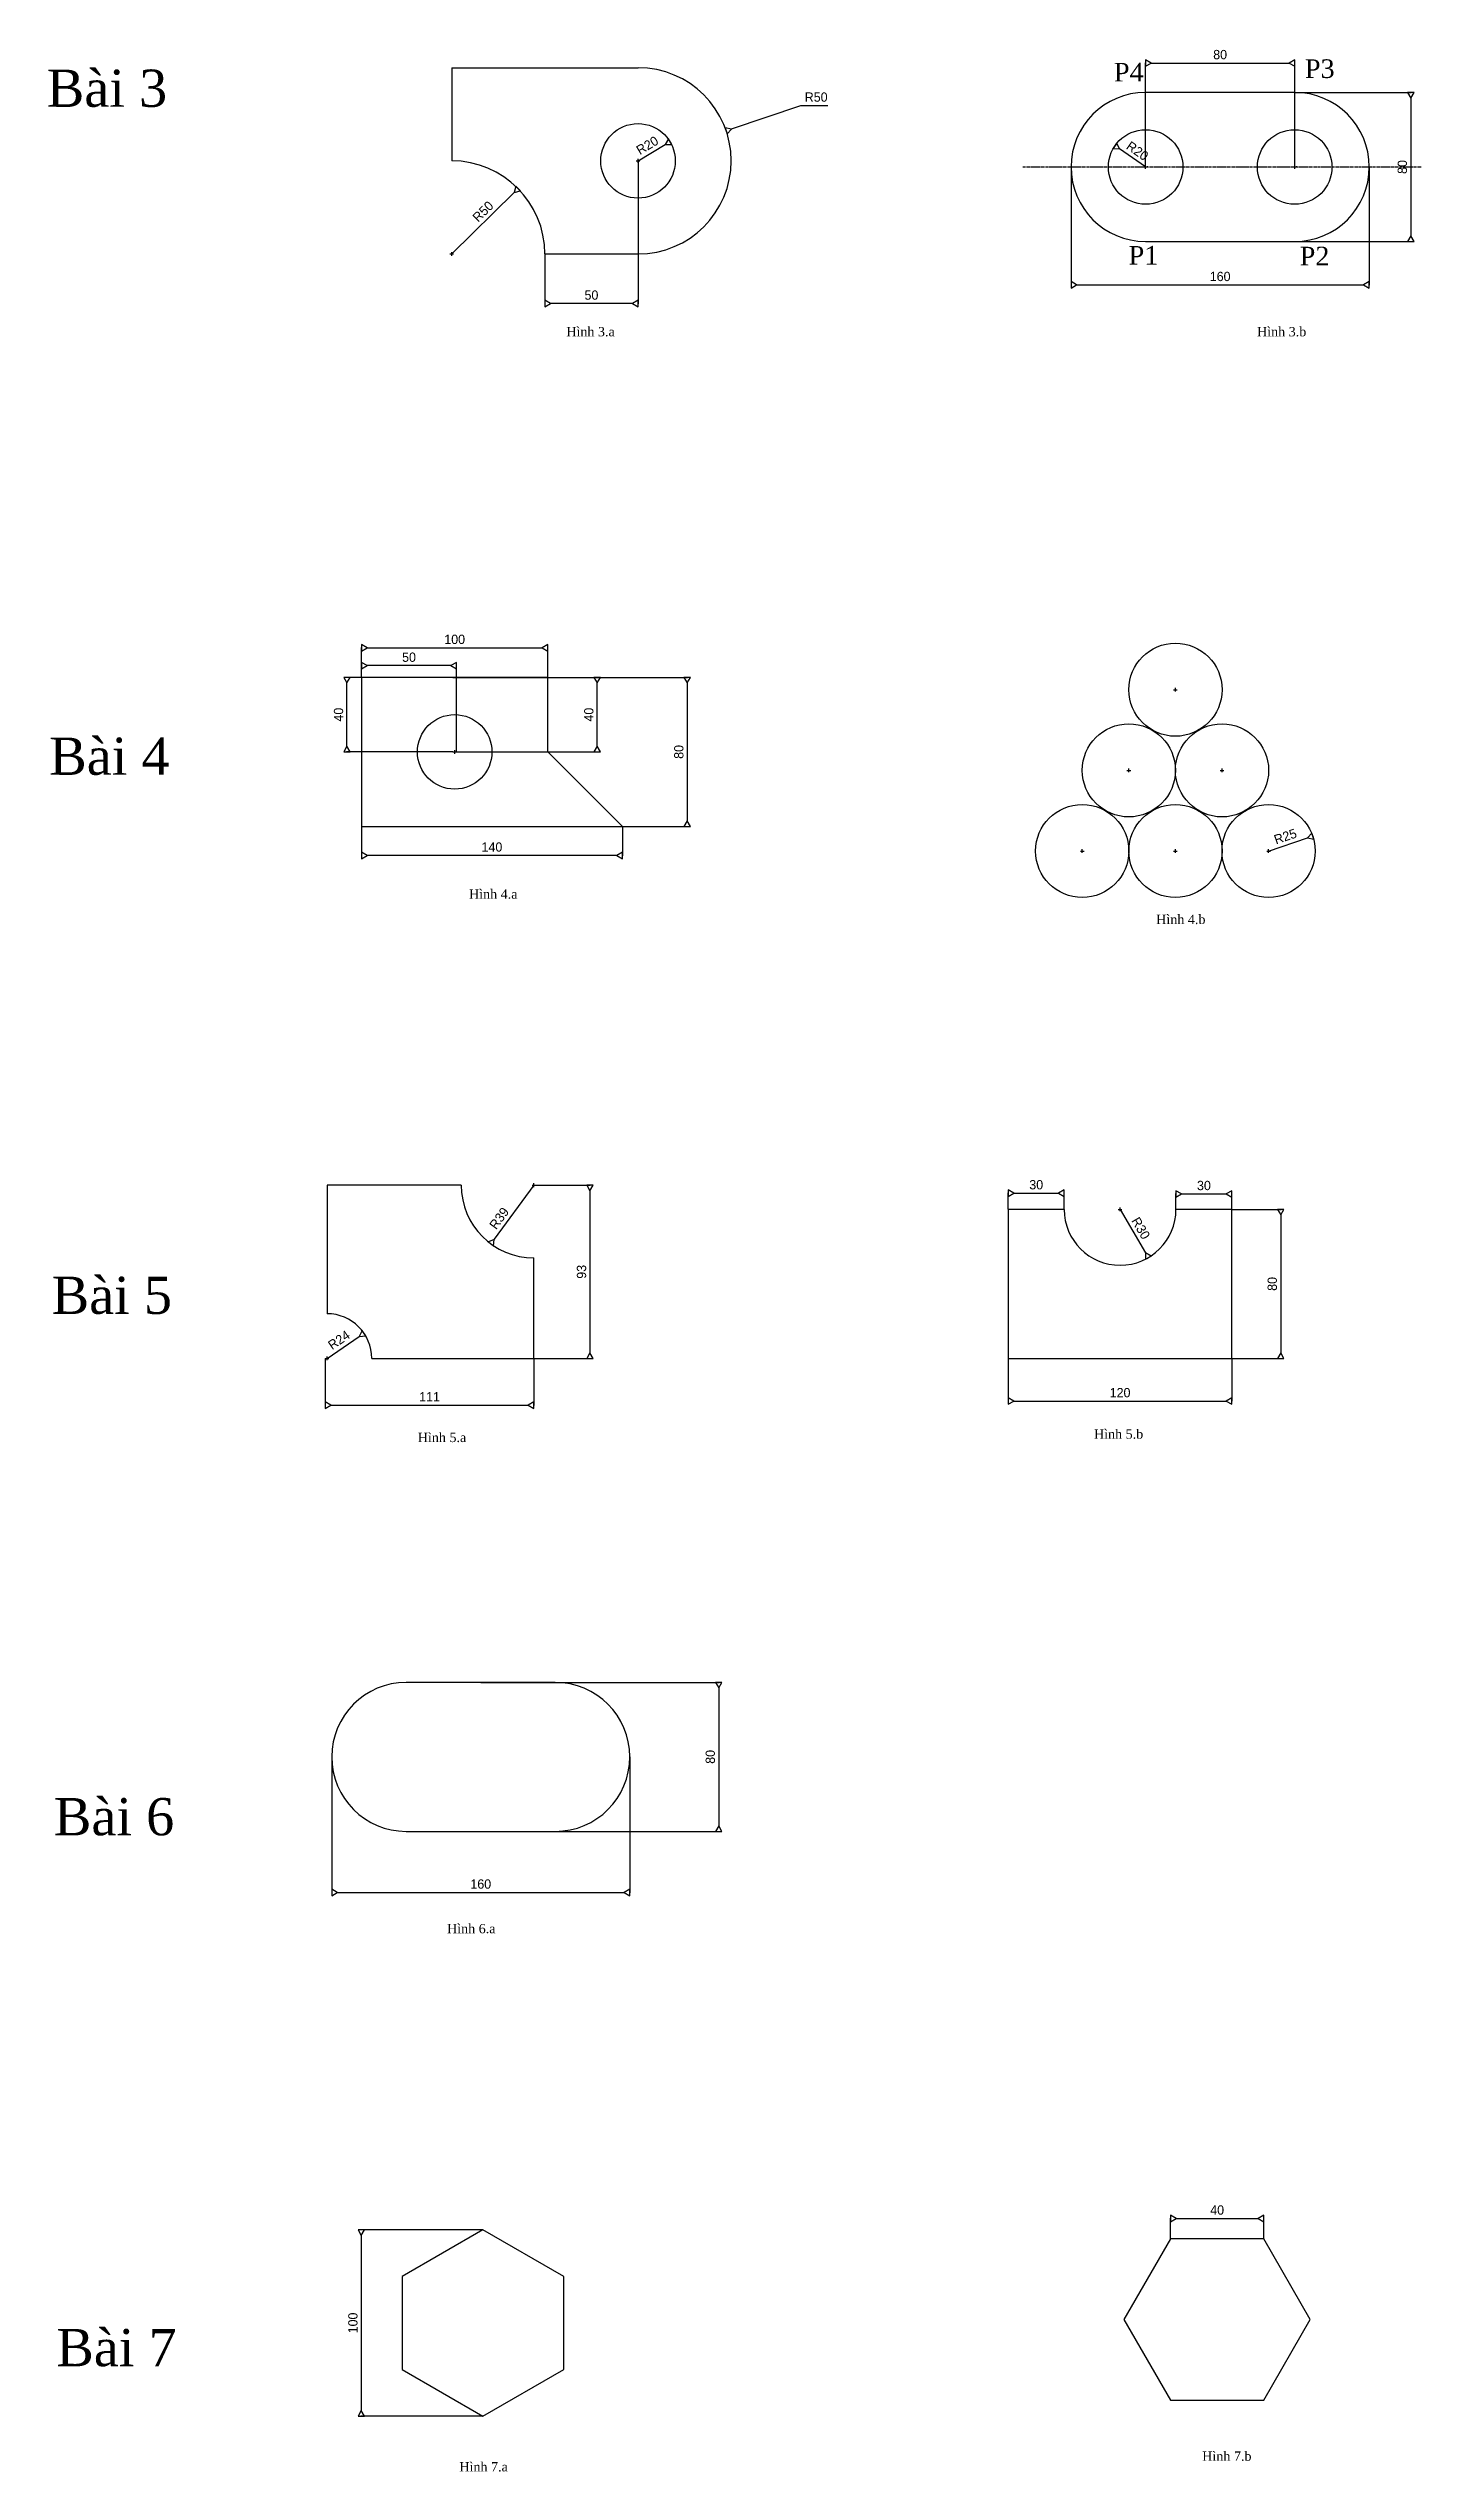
# Model space of a CAD drawing. Header units: inches. Extents: x 90 to 18020, y 90 to 97676.
# Drawn here: x 6142 to 6879, y 95650 to 96951 of the extents above; entities that cross this region are included whole.
import ezdxf

# ---------------------------------------------------------------- set-up
doc = ezdxf.new("R2010")
doc.units = ezdxf.units.IN
doc.header["$MEASUREMENT"] = 0
doc.linetypes.add('CENTER', pattern=[2, 1.25, -0.25, 0.25, -0.25])
doc.layers.add('Cl', color=6, linetype='CENTER')
doc.layers.add('Line1', color=7, linetype='Continuous', lineweight=30)
doc.styles.add('Text1', font='times.ttf')
doc.dimstyles.new('Style1', dxfattribs={"dimtxt": 5, "dimasz": 3, "dimexe": 0.18, "dimexo": 0.0625, "dimgap": 2, "dimtad": 1, "dimtoh": 1, "dimdec": 0, "dimzin": 0, "dimdsep": 46, "dimtxsty": 'Standard', "dimblk": 'DATUMBLANK', "dimcen": 1, "dimadec": 0, "dimazin": 0, "dimtfac": 1, "dimtdec": 0, "dimtofl": 0, "dimtmove": 0, "dimatfit": 1, "dimfxl": 1, "dimtolj": 1, "dimtzin": 0, "dimarcsym": 2})

msp = doc.modelspace()

# ---------------------------------------------------------------- texts
at = {"color": 2, "style": 'Text1'}
for s, height, p in [('Bài 3', 20, (6141.1, 96919.6)), ('Hình 3.a', 5, (6419.9, 96796.4)), ('Hình 3.b', 5, (6790.6, 96796.4)), ('Bài 4', 20, (6142.4, 96561)), ('Hình 4.a', 5, (6367.7, 96494.5)), ('Hình 4.b', 5, (6736.5, 96480.9)), ('Bài 5', 20, (6143.7, 96271.6)), ('Hình 5.a', 5, (6340.2, 96202.8)), ('Hình 5.b', 5, (6703.1, 96204.6)), ('Bài 6', 20, (6144.9, 95991.7)), ('Bài 7', 20, (6146.2, 95706.7)), ('Hình 7.b', 5, (6761.2, 95655.9)), ('Hình 7.a', 5, (6362.5, 95650.2))]:
    msp.add_text(s, height=height, dxfattribs=at).set_placement(p)
at = {"style": 'Text1'}
for s, p in [('P4', (6713.8, 96933.2)), ('P3', (6816.3, 96935.1)), ('P1', (6721.7, 96834.9)), ('P2', (6813.5, 96834.5))]:
    msp.add_text(s, height=10, dxfattribs=at).set_placement(p)
at = {"insert": (6355.9, 95944.1), "char_height": 5, "width": 26.549, "attachment_point": 1, "style": 'Text1'}
msp.add_mtext('Hình 6.a', dxfattribs=at)

# ---------------------------------------------------------------- blocks, each defined once
blk = doc.blocks.new('_DatumBlank')
at = {"color": 0, "linetype": 'ByBlock', "lineweight": -2}
for p, q in [((0, 0.58), (-1, 0)), ((-1, 0), (0, -0.58)), ((0, -0.58), (0, 0.58))]:
    blk.add_line(p, q, dxfattribs=at)
blk = doc.blocks.new('*D57')
at = {"color": 0, "lineweight": -2, "transparency": 16777216}
blk.add_line((6291.5, 96247.7), (6308.8, 96259.5), dxfattribs=at)
at = {"layer": 'Defpoints', "color": 0, "transparency": 16777216}
for p in [(6311.3, 96261.2), (6291.5, 96247.7)]:
    blk.add_point(p, dxfattribs=at)
at = {"color": 0, "lineweight": -2, "transparency": 16777216, "xscale": 3, "yscale": 3, "zscale": 3, "rotation": 34.21233682426852}
blk.add_blockref('_DatumBlank', (6311.3, 96261.2), dxfattribs=at)
at = {"color": 0, "transparency": 16777216, "insert": (6297.9, 96257.6), "char_height": 5, "attachment_point": 5, "rotation": 34.2123}
blk.add_mtext('\\A1;R24', dxfattribs=at)
blk = doc.blocks.new('*D58')
at = {"color": 0, "lineweight": -2, "transparency": 16777216}
blk.add_line((6402.5, 96340.7), (6381.2, 96311.7), dxfattribs=at)
at = {"layer": 'Defpoints', "color": 0, "transparency": 16777216}
for p in [(6402.5, 96340.7), (6379.5, 96309.2)]:
    blk.add_point(p, dxfattribs=at)
at = {"color": 0, "lineweight": -2, "transparency": 16777216, "xscale": 3, "yscale": 3, "zscale": 3, "rotation": 233.8612376037122}
blk.add_blockref('_DatumBlank', (6379.5, 96309.2), dxfattribs=at)
at = {"color": 0, "transparency": 16777216, "insert": (6383.9, 96322.9), "char_height": 5, "attachment_point": 5, "rotation": 53.8612}
blk.add_mtext('\\A1;R39', dxfattribs=at)
blk = doc.blocks.new('*D59')
at = {"color": 0, "lineweight": -2, "transparency": 16777216}
for p, q in [((6290.5, 96247.7), (6290.5, 96222.4)), ((6402.5, 96247.7), (6402.5, 96222.4)), ((6293.5, 96222.6), (6399.5, 96222.6))]:
    blk.add_line(p, q, dxfattribs=at)
at = {"layer": 'Defpoints', "color": 0, "transparency": 16777216}
for p in [(6290.5, 96247.7), (6402.5, 96247.7), (6402.5, 96222.6)]:
    blk.add_point(p, dxfattribs=at)
at = {"color": 0, "lineweight": -2, "transparency": 16777216, "xscale": 3, "yscale": 3, "zscale": 3, "rotation": 180}
blk.add_blockref('_DatumBlank', (6290.5, 96222.6), dxfattribs=at)
at = {"color": 0, "lineweight": -2, "transparency": 16777216, "xscale": 3, "yscale": 3, "zscale": 3}
blk.add_blockref('_DatumBlank', (6402.5, 96222.6), dxfattribs=at)
at = {"color": 0, "transparency": 16777216, "insert": (6346.5, 96227.1), "char_height": 5, "attachment_point": 5}
blk.add_mtext('\\A1;111', dxfattribs=at)
blk = doc.blocks.new('*D60')
at = {"color": 0, "lineweight": -2, "transparency": 16777216}
for p, q in [((6402.5, 96340.7), (6432.8, 96340.7)), ((6432.6, 96337.7), (6432.6, 96250.7)), ((6402.5, 96247.7), (6432.8, 96247.7))]:
    blk.add_line(p, q, dxfattribs=at)
at = {"layer": 'Defpoints', "color": 0, "transparency": 16777216}
for p in [(6402.5, 96340.7), (6402.5, 96247.7), (6432.6, 96247.7)]:
    blk.add_point(p, dxfattribs=at)
at = {"color": 0, "lineweight": -2, "transparency": 16777216, "xscale": 3, "yscale": 3, "zscale": 3}
for p, rotation in [((6432.6, 96340.7), 90), ((6432.6, 96247.7), 270)]:
    blk.add_blockref('_DatumBlank', p, dxfattribs=dict(at, rotation=rotation))
at = {"color": 0, "transparency": 16777216, "insert": (6428.1, 96294.2), "char_height": 5, "attachment_point": 5, "rotation": 90}
blk.add_mtext('\\A1;93', dxfattribs=at)
blk = doc.blocks.new('*D61')
at = {"color": 0, "lineweight": -2, "transparency": 16777216}
for p, q in [((6657.1, 96327.8), (6657.1, 96336.6)), ((6687.1, 96327.8), (6687.1, 96336.6)), ((6660.1, 96336.4), (6684.1, 96336.4))]:
    blk.add_line(p, q, dxfattribs=at)
at = {"layer": 'Defpoints', "color": 0, "transparency": 16777216}
for p in [(6657.1, 96327.7), (6687.1, 96336.4), (6687.1, 96327.7)]:
    blk.add_point(p, dxfattribs=at)
at = {"color": 0, "lineweight": -2, "transparency": 16777216, "xscale": 3, "yscale": 3, "zscale": 3, "rotation": 180}
blk.add_blockref('_DatumBlank', (6657.1, 96336.4), dxfattribs=at)
at = {"color": 0, "lineweight": -2, "transparency": 16777216, "xscale": 3, "yscale": 3, "zscale": 3}
blk.add_blockref('_DatumBlank', (6687.1, 96336.4), dxfattribs=at)
at = {"color": 0, "transparency": 16777216, "insert": (6672.1, 96340.9), "char_height": 5, "attachment_point": 5}
blk.add_mtext('\\A1;30', dxfattribs=at)
blk = doc.blocks.new('*D62')
at = {"color": 0, "lineweight": -2, "transparency": 16777216}
for p, q in [((6747.1, 96327.8), (6747.1, 96336.2)), ((6750.1, 96336), (6774.1, 96336)), ((6777.1, 96327.8), (6777.1, 96336.2))]:
    blk.add_line(p, q, dxfattribs=at)
at = {"layer": 'Defpoints', "color": 0, "transparency": 16777216}
for p in [(6747.1, 96327.7), (6777.1, 96336), (6777.1, 96327.7)]:
    blk.add_point(p, dxfattribs=at)
at = {"color": 0, "lineweight": -2, "transparency": 16777216, "xscale": 3, "yscale": 3, "zscale": 3, "rotation": 180}
blk.add_blockref('_DatumBlank', (6747.1, 96336), dxfattribs=at)
at = {"color": 0, "lineweight": -2, "transparency": 16777216, "xscale": 3, "yscale": 3, "zscale": 3}
blk.add_blockref('_DatumBlank', (6777.1, 96336), dxfattribs=at)
at = {"color": 0, "transparency": 16777216, "insert": (6762.1, 96340.5), "char_height": 5, "attachment_point": 5}
blk.add_mtext('\\A1;30', dxfattribs=at)
blk = doc.blocks.new('*D63')
at = {"color": 0, "lineweight": -2, "transparency": 16777216}
blk.add_line((6717.1, 96327.7), (6730.7, 96304.4), dxfattribs=at)
at = {"layer": 'Defpoints', "color": 0, "transparency": 16777216}
for p in [(6717.1, 96327.7), (6732.2, 96301.8)]:
    blk.add_point(p, dxfattribs=at)
at = {"color": 0, "lineweight": -2, "transparency": 16777216, "xscale": 3, "yscale": 3, "zscale": 3, "rotation": 300.2927854478629}
blk.add_blockref('_DatumBlank', (6732.2, 96301.8), dxfattribs=at)
at = {"color": 0, "transparency": 16777216, "insert": (6728.2, 96317.6), "char_height": 5, "attachment_point": 5, "rotation": 300.2928}
blk.add_mtext('\\A1;R30', dxfattribs=at)
blk = doc.blocks.new('*D64')
at = {"color": 0, "lineweight": -2, "transparency": 16777216}
for p, q in [((6777.1, 96327.7), (6803.5, 96327.7)), ((6803.3, 96324.7), (6803.3, 96250.7)), ((6777.1, 96247.7), (6803.5, 96247.7))]:
    blk.add_line(p, q, dxfattribs=at)
at = {"layer": 'Defpoints', "color": 0, "transparency": 16777216}
for p in [(6777.1, 96327.7), (6777.1, 96247.7), (6803.3, 96247.7)]:
    blk.add_point(p, dxfattribs=at)
at = {"color": 0, "lineweight": -2, "transparency": 16777216, "xscale": 3, "yscale": 3, "zscale": 3}
for p, rotation in [((6803.3, 96327.7), 90), ((6803.3, 96247.7), 270)]:
    blk.add_blockref('_DatumBlank', p, dxfattribs=dict(at, rotation=rotation))
at = {"color": 0, "transparency": 16777216, "insert": (6798.8, 96287.7), "char_height": 5, "attachment_point": 5, "rotation": 90}
blk.add_mtext('\\A1;80', dxfattribs=at)
blk = doc.blocks.new('*D65')
at = {"color": 0, "lineweight": -2, "transparency": 16777216}
for p, q in [((6657.1, 96247.7), (6657.1, 96224.7)), ((6777.1, 96247.7), (6777.1, 96224.7)), ((6660.1, 96224.8), (6774.1, 96224.8))]:
    blk.add_line(p, q, dxfattribs=at)
at = {"layer": 'Defpoints', "color": 0, "transparency": 16777216}
for p in [(6657.1, 96247.7), (6777.1, 96247.7), (6777.1, 96224.8)]:
    blk.add_point(p, dxfattribs=at)
at = {"color": 0, "lineweight": -2, "transparency": 16777216, "xscale": 3, "yscale": 3, "zscale": 3, "rotation": 180}
blk.add_blockref('_DatumBlank', (6657.1, 96224.8), dxfattribs=at)
at = {"color": 0, "lineweight": -2, "transparency": 16777216, "xscale": 3, "yscale": 3, "zscale": 3}
blk.add_blockref('_DatumBlank', (6777.1, 96224.8), dxfattribs=at)
at = {"color": 0, "transparency": 16777216, "insert": (6717.1, 96229.3), "char_height": 5, "attachment_point": 5}
blk.add_mtext('\\A1;120', dxfattribs=at)
blk = doc.blocks.new('*D68')
at = {"color": 0, "lineweight": -2, "transparency": 16777216}
for p, q in [((6375.1, 95779.9), (6309.7, 95779.9)), ((6309.9, 95776.9), (6309.9, 95682.9)), ((6375.1, 95679.9), (6309.7, 95679.9))]:
    blk.add_line(p, q, dxfattribs=at)
at = {"layer": 'Defpoints', "color": 0, "transparency": 16777216}
for p in [(6375.2, 95779.9), (6309.9, 95679.9), (6375.2, 95679.9)]:
    blk.add_point(p, dxfattribs=at)
at = {"color": 0, "lineweight": -2, "transparency": 16777216, "xscale": 3, "yscale": 3, "zscale": 3}
for p, rotation in [((6309.9, 95779.9), 90), ((6309.9, 95679.9), 270)]:
    blk.add_blockref('_DatumBlank', p, dxfattribs=dict(at, rotation=rotation))
at = {"color": 0, "transparency": 16777216, "insert": (6305.4, 95729.9), "char_height": 5, "attachment_point": 5, "rotation": 90}
blk.add_mtext('\\A1;100', dxfattribs=at)
blk = doc.blocks.new('*D72')
at = {"color": 0, "lineweight": -2, "transparency": 16777216}
for p, q in [((6744.2, 95775), (6744.2, 95786.2)), ((6747.2, 95786), (6791.2, 95786)), ((6794.2, 95775), (6794.2, 95786.2))]:
    blk.add_line(p, q, dxfattribs=at)
at = {"layer": 'Defpoints', "color": 0, "transparency": 16777216}
for p in [(6794.2, 95786), (6744.2, 95775), (6794.2, 95775)]:
    blk.add_point(p, dxfattribs=at)
at = {"color": 0, "lineweight": -2, "transparency": 16777216, "xscale": 3, "yscale": 3, "zscale": 3, "rotation": 180}
blk.add_blockref('_DatumBlank', (6744.2, 95786), dxfattribs=at)
at = {"color": 0, "lineweight": -2, "transparency": 16777216, "xscale": 3, "yscale": 3, "zscale": 3}
blk.add_blockref('_DatumBlank', (6794.2, 95786), dxfattribs=at)
at = {"color": 0, "transparency": 16777216, "insert": (6769.2, 95790.5), "char_height": 5, "attachment_point": 5}
blk.add_mtext('\\A1;40', dxfattribs=at)
blk = doc.blocks.new('*D66')
at = {"color": 0, "lineweight": -2, "transparency": 16777216}
for p, q in [((6294, 96033.8), (6294, 95960.8)), ((6454, 96033.8), (6454, 95960.8)), ((6297, 95961), (6451, 95961))]:
    blk.add_line(p, q, dxfattribs=at)
at = {"layer": 'Defpoints', "color": 0, "transparency": 16777216}
for p in [(6294, 96033.8), (6454, 96033.8), (6454, 95961)]:
    blk.add_point(p, dxfattribs=at)
at = {"color": 0, "lineweight": -2, "transparency": 16777216, "xscale": 3, "yscale": 3, "zscale": 3, "rotation": 180}
blk.add_blockref('_DatumBlank', (6294, 95961), dxfattribs=at)
at = {"color": 0, "lineweight": -2, "transparency": 16777216, "xscale": 3, "yscale": 3, "zscale": 3}
blk.add_blockref('_DatumBlank', (6454, 95961), dxfattribs=at)
at = {"color": 0, "transparency": 16777216, "insert": (6374, 95965.5), "char_height": 5, "attachment_point": 5}
blk.add_mtext('\\A1;160', dxfattribs=at)
blk = doc.blocks.new('*D67')
at = {"color": 0, "lineweight": -2, "transparency": 16777216}
for p, q in [((6374.1, 96073.8), (6501.9, 96073.8)), ((6501.7, 96070.8), (6501.7, 95996.8)), ((6375.8, 95993.8), (6501.9, 95993.8))]:
    blk.add_line(p, q, dxfattribs=at)
at = {"layer": 'Defpoints', "color": 0, "transparency": 16777216}
for p in [(6374, 96073.8), (6375.8, 95993.8), (6501.7, 95993.8)]:
    blk.add_point(p, dxfattribs=at)
at = {"color": 0, "lineweight": -2, "transparency": 16777216, "xscale": 3, "yscale": 3, "zscale": 3}
for p, rotation in [((6501.7, 96073.8), 90), ((6501.7, 95993.8), 270)]:
    blk.add_blockref('_DatumBlank', p, dxfattribs=dict(at, rotation=rotation))
at = {"color": 0, "transparency": 16777216, "insert": (6497.2, 96033.8), "char_height": 5, "attachment_point": 5, "rotation": 90}
blk.add_mtext('\\A1;80', dxfattribs=at)
blk = doc.blocks.new('*D50')
at = {"color": 0, "lineweight": -2, "transparency": 16777216}
for p, q in [((6310, 96613.4), (6310, 96629.4)), ((6313, 96629.2), (6407, 96629.2)), ((6410, 96613.4), (6410, 96629.4))]:
    blk.add_line(p, q, dxfattribs=at)
at = {"layer": 'Defpoints', "color": 0, "transparency": 16777216}
for p in [(6410, 96629.2), (6310, 96613.3), (6410, 96613.3)]:
    blk.add_point(p, dxfattribs=at)
at = {"color": 0, "lineweight": -2, "transparency": 16777216, "xscale": 3, "yscale": 3, "zscale": 3, "rotation": 180}
blk.add_blockref('_DatumBlank', (6310, 96629.2), dxfattribs=at)
at = {"color": 0, "lineweight": -2, "transparency": 16777216, "xscale": 3, "yscale": 3, "zscale": 3}
blk.add_blockref('_DatumBlank', (6410, 96629.2), dxfattribs=at)
at = {"color": 0, "transparency": 16777216, "insert": (6360, 96633.7), "char_height": 5, "attachment_point": 5}
blk.add_mtext('\\A1;100', dxfattribs=at)
blk = doc.blocks.new('*D51')
at = {"color": 0, "lineweight": -2, "transparency": 16777216}
for p, q in [((6310, 96613.4), (6310, 96619.8)), ((6358, 96619.6), (6313, 96619.6)), ((6361, 96573.4), (6361, 96619.8))]:
    blk.add_line(p, q, dxfattribs=at)
at = {"layer": 'Defpoints', "color": 0, "transparency": 16777216}
for p in [(6310, 96619.6), (6310, 96613.3), (6361, 96573.3)]:
    blk.add_point(p, dxfattribs=at)
at = {"color": 0, "lineweight": -2, "transparency": 16777216, "xscale": 3, "yscale": 3, "zscale": 3, "rotation": 180}
blk.add_blockref('_DatumBlank', (6310, 96619.6), dxfattribs=at)
at = {"color": 0, "lineweight": -2, "transparency": 16777216, "xscale": 3, "yscale": 3, "zscale": 3}
blk.add_blockref('_DatumBlank', (6361, 96619.6), dxfattribs=at)
at = {"color": 0, "transparency": 16777216, "insert": (6335.5, 96624.1), "char_height": 5, "attachment_point": 5}
blk.add_mtext('\\A1;50', dxfattribs=at)
blk = doc.blocks.new('*D52')
at = {"color": 0, "lineweight": -2, "transparency": 16777216}
for p, q in [((6359, 96613.3), (6302, 96613.3)), ((6302.2, 96576.3), (6302.2, 96610.3)), ((6359, 96573.3), (6302, 96573.3))]:
    blk.add_line(p, q, dxfattribs=at)
at = {"layer": 'Defpoints', "color": 0, "transparency": 16777216}
for p in [(6302.2, 96613.3), (6359, 96613.3), (6359, 96573.3)]:
    blk.add_point(p, dxfattribs=at)
at = {"color": 0, "lineweight": -2, "transparency": 16777216, "xscale": 3, "yscale": 3, "zscale": 3}
for p, rotation in [((6302.2, 96613.3), 90), ((6302.2, 96573.3), 270)]:
    blk.add_blockref('_DatumBlank', p, dxfattribs=dict(at, rotation=rotation))
at = {"color": 0, "transparency": 16777216, "insert": (6297.7, 96593.3), "char_height": 5, "attachment_point": 5, "rotation": 90}
blk.add_mtext('\\A1;40', dxfattribs=at)
blk = doc.blocks.new('*D53')
at = {"color": 0, "lineweight": -2, "transparency": 16777216}
for p, q in [((6359.1, 96613.3), (6436.7, 96613.3)), ((6436.5, 96576.3), (6436.5, 96610.3)), ((6359.1, 96573.3), (6436.7, 96573.3))]:
    blk.add_line(p, q, dxfattribs=at)
at = {"layer": 'Defpoints', "color": 0, "transparency": 16777216}
for p in [(6359, 96613.3), (6436.5, 96613.3), (6359, 96573.3)]:
    blk.add_point(p, dxfattribs=at)
at = {"color": 0, "lineweight": -2, "transparency": 16777216, "xscale": 3, "yscale": 3, "zscale": 3}
for p, rotation in [((6436.5, 96613.3), 90), ((6436.5, 96573.3), 270)]:
    blk.add_blockref('_DatumBlank', p, dxfattribs=dict(at, rotation=rotation))
at = {"color": 0, "transparency": 16777216, "insert": (6432, 96593.3), "char_height": 5, "attachment_point": 5, "rotation": 90}
blk.add_mtext('\\A1;40', dxfattribs=at)
blk = doc.blocks.new('*D54')
at = {"color": 0, "lineweight": -2, "transparency": 16777216}
for p, q in [((6410.1, 96613.3), (6484.9, 96613.3)), ((6484.8, 96610.3), (6484.8, 96536.3)), ((6450.1, 96533.3), (6484.9, 96533.3))]:
    blk.add_line(p, q, dxfattribs=at)
at = {"layer": 'Defpoints', "color": 0, "transparency": 16777216}
for p in [(6410, 96613.3), (6450, 96533.3), (6484.8, 96533.3)]:
    blk.add_point(p, dxfattribs=at)
at = {"color": 0, "lineweight": -2, "transparency": 16777216, "xscale": 3, "yscale": 3, "zscale": 3}
for p, rotation in [((6484.8, 96613.3), 90), ((6484.8, 96533.3), 270)]:
    blk.add_blockref('_DatumBlank', p, dxfattribs=dict(at, rotation=rotation))
at = {"color": 0, "transparency": 16777216, "insert": (6480.3, 96573.3), "char_height": 5, "attachment_point": 5, "rotation": 90}
blk.add_mtext('\\A1;80', dxfattribs=at)
blk = doc.blocks.new('*D55')
at = {"color": 0, "lineweight": -2, "transparency": 16777216}
for p, q in [((6310, 96533.3), (6310, 96517.5)), ((6450, 96533.3), (6450, 96517.5)), ((6447, 96517.7), (6313, 96517.7))]:
    blk.add_line(p, q, dxfattribs=at)
at = {"layer": 'Defpoints', "color": 0, "transparency": 16777216}
for p in [(6310, 96533.3), (6450, 96533.3), (6310, 96517.7)]:
    blk.add_point(p, dxfattribs=at)
at = {"color": 0, "lineweight": -2, "transparency": 16777216, "xscale": 3, "yscale": 3, "zscale": 3, "rotation": 180}
blk.add_blockref('_DatumBlank', (6310, 96517.7), dxfattribs=at)
at = {"color": 0, "lineweight": -2, "transparency": 16777216, "xscale": 3, "yscale": 3, "zscale": 3}
blk.add_blockref('_DatumBlank', (6450, 96517.7), dxfattribs=at)
at = {"color": 0, "transparency": 16777216, "insert": (6380, 96522.2), "char_height": 5, "attachment_point": 5}
blk.add_mtext('\\A1;140', dxfattribs=at)
blk = doc.blocks.new('*D56')
at = {"color": 0, "lineweight": -2, "transparency": 16777216}
blk.add_line((6796.8, 96520.1), (6817.6, 96527.1), dxfattribs=at)
at = {"layer": 'Defpoints', "color": 0, "transparency": 16777216}
for p in [(6796.8, 96520.1), (6820.5, 96528.1)]:
    blk.add_point(p, dxfattribs=at)
at = {"color": 0, "lineweight": -2, "transparency": 16777216, "xscale": 3, "yscale": 3, "zscale": 3, "rotation": 18.65393810708659}
blk.add_blockref('_DatumBlank', (6820.5, 96528.1), dxfattribs=at)
at = {"color": 0, "transparency": 16777216, "insert": (6805.8, 96527.9), "char_height": 5, "attachment_point": 5, "rotation": 18.6539}
blk.add_mtext('\\A1;R25', dxfattribs=at)
blk = doc.blocks.new('*D39')
at = {"color": 0, "lineweight": -2, "transparency": 16777216}
for p, q in [((6458.4, 96890.6), (6458.4, 96813.8)), ((6408.4, 96840.6), (6408.4, 96813.8)), ((6455.4, 96814), (6411.4, 96814))]:
    blk.add_line(p, q, dxfattribs=at)
at = {"layer": 'Defpoints', "color": 0, "transparency": 16777216}
for p in [(6458.4, 96890.6), (6408.4, 96840.6), (6408.4, 96814)]:
    blk.add_point(p, dxfattribs=at)
at = {"color": 0, "lineweight": -2, "transparency": 16777216, "xscale": 3, "yscale": 3, "zscale": 3, "rotation": 180}
blk.add_blockref('_DatumBlank', (6408.4, 96814), dxfattribs=at)
at = {"color": 0, "lineweight": -2, "transparency": 16777216, "xscale": 3, "yscale": 3, "zscale": 3}
blk.add_blockref('_DatumBlank', (6458.4, 96814), dxfattribs=at)
at = {"color": 0, "transparency": 16777216, "insert": (6433.4, 96818.5), "char_height": 5, "attachment_point": 5}
blk.add_mtext('\\A1;50', dxfattribs=at)
blk = doc.blocks.new('*D41')
at = {"color": 0, "lineweight": -2, "transparency": 16777216}
for p, q in [((6508.6, 96907.7), (6545.7, 96920.3)), ((6545.7, 96920.3), (6560.2, 96920.3)), ((6457.4, 96890.6), (6459.4, 96890.6)), ((6458.4, 96889.6), (6458.4, 96891.6))]:
    blk.add_line(p, q, dxfattribs=at)
at = {"layer": 'Defpoints', "color": 0, "transparency": 16777216}
for p in [(6505.7, 96906.7), (6458.4, 96890.6)]:
    blk.add_point(p, dxfattribs=at)
at = {"color": 0, "lineweight": -2, "transparency": 16777216, "xscale": 3, "yscale": 3, "zscale": 3, "rotation": 198.7460633759187}
blk.add_blockref('_DatumBlank', (6505.7, 96906.7), dxfattribs=at)
at = {"color": 0, "transparency": 16777216, "insert": (6554, 96924.8), "char_height": 5, "attachment_point": 5}
blk.add_mtext('\\A1;R50', dxfattribs=at)
blk = doc.blocks.new('*D43')
at = {"color": 0, "lineweight": -2, "transparency": 16777216}
blk.add_line((6458.4, 96890.6), (6473, 96899.3), dxfattribs=at)
at = {"layer": 'Defpoints', "color": 0, "transparency": 16777216}
for p in [(6475.6, 96900.9), (6458.4, 96890.6)]:
    blk.add_point(p, dxfattribs=at)
at = {"color": 0, "lineweight": -2, "transparency": 16777216, "xscale": 3, "yscale": 3, "zscale": 3, "rotation": 30.77905843554018}
blk.add_blockref('_DatumBlank', (6475.6, 96900.9), dxfattribs=at)
at = {"color": 0, "transparency": 16777216, "insert": (6463.4, 96898.9), "char_height": 5, "attachment_point": 5, "rotation": 30.7791}
blk.add_mtext('\\A1;R20', dxfattribs=at)
blk = doc.blocks.new('*D44')
at = {"color": 0, "lineweight": -2, "transparency": 16777216}
blk.add_line((6358.4, 96840.6), (6391.9, 96873.6), dxfattribs=at)
at = {"layer": 'Defpoints', "color": 0, "transparency": 16777216}
for p in [(6394.1, 96875.7), (6358.4, 96840.6)]:
    blk.add_point(p, dxfattribs=at)
at = {"color": 0, "lineweight": -2, "transparency": 16777216, "xscale": 3, "yscale": 3, "zscale": 3, "rotation": 44.47267478327696}
blk.add_blockref('_DatumBlank', (6394.1, 96875.7), dxfattribs=at)
at = {"color": 0, "transparency": 16777216, "insert": (6375.2, 96863.4), "char_height": 5, "attachment_point": 5, "rotation": 44.4727}
blk.add_mtext('\\A1;R50', dxfattribs=at)
blk = doc.blocks.new('*D46')
at = {"color": 0, "lineweight": -2, "transparency": 16777216}
for p, q in [((6730.8, 96887.4), (6730.8, 96943.3)), ((6733.8, 96943.1), (6807.8, 96943.1)), ((6810.8, 96887.4), (6810.8, 96943.3))]:
    blk.add_line(p, q, dxfattribs=at)
at = {"layer": 'Defpoints', "color": 0, "transparency": 16777216}
for p in [(6810.8, 96943.1), (6730.8, 96887.3), (6810.8, 96887.3)]:
    blk.add_point(p, dxfattribs=at)
at = {"color": 0, "lineweight": -2, "transparency": 16777216, "xscale": 3, "yscale": 3, "zscale": 3, "rotation": 180}
blk.add_blockref('_DatumBlank', (6730.8, 96943.1), dxfattribs=at)
at = {"color": 0, "lineweight": -2, "transparency": 16777216, "xscale": 3, "yscale": 3, "zscale": 3}
blk.add_blockref('_DatumBlank', (6810.8, 96943.1), dxfattribs=at)
at = {"color": 0, "transparency": 16777216, "insert": (6770.8, 96947.6), "char_height": 5, "attachment_point": 5}
blk.add_mtext('\\A1;80', dxfattribs=at)
blk = doc.blocks.new('*D47')
at = {"color": 0, "lineweight": -2, "transparency": 16777216}
for p, q in [((6810.9, 96927.3), (6873.3, 96927.3)), ((6873.1, 96924.3), (6873.1, 96850.3)), ((6810.9, 96847.3), (6873.3, 96847.3))]:
    blk.add_line(p, q, dxfattribs=at)
at = {"layer": 'Defpoints', "color": 0, "transparency": 16777216}
for p in [(6810.8, 96927.3), (6810.8, 96847.3), (6873.1, 96847.3)]:
    blk.add_point(p, dxfattribs=at)
at = {"color": 0, "lineweight": -2, "transparency": 16777216, "xscale": 3, "yscale": 3, "zscale": 3}
for p, rotation in [((6873.1, 96927.3), 90), ((6873.1, 96847.3), 270)]:
    blk.add_blockref('_DatumBlank', p, dxfattribs=dict(at, rotation=rotation))
at = {"color": 0, "transparency": 16777216, "insert": (6868.6, 96887.3), "char_height": 5, "attachment_point": 5, "rotation": 90}
blk.add_mtext('\\A1;80', dxfattribs=at)
blk = doc.blocks.new('*D48')
at = {"color": 0, "lineweight": -2, "transparency": 16777216}
for p, q in [((6690.8, 96887.3), (6690.8, 96823.8)), ((6850.8, 96887.3), (6850.8, 96823.8)), ((6693.8, 96824), (6847.8, 96824))]:
    blk.add_line(p, q, dxfattribs=at)
at = {"layer": 'Defpoints', "color": 0, "transparency": 16777216}
for p in [(6690.8, 96887.3), (6850.8, 96887.3), (6850.8, 96824)]:
    blk.add_point(p, dxfattribs=at)
at = {"color": 0, "lineweight": -2, "transparency": 16777216, "xscale": 3, "yscale": 3, "zscale": 3, "rotation": 180}
blk.add_blockref('_DatumBlank', (6690.8, 96824), dxfattribs=at)
at = {"color": 0, "lineweight": -2, "transparency": 16777216, "xscale": 3, "yscale": 3, "zscale": 3}
blk.add_blockref('_DatumBlank', (6850.8, 96824), dxfattribs=at)
at = {"color": 0, "transparency": 16777216, "insert": (6770.8, 96828.5), "char_height": 5, "attachment_point": 5}
blk.add_mtext('\\A1;160', dxfattribs=at)
blk = doc.blocks.new('*D49')
at = {"color": 0, "lineweight": -2, "transparency": 16777216}
blk.add_line((6730.8, 96887.3), (6716.8, 96897), dxfattribs=at)
at = {"layer": 'Defpoints', "color": 0, "transparency": 16777216}
for p in [(6714.3, 96898.7), (6730.8, 96887.3)]:
    blk.add_point(p, dxfattribs=at)
at = {"color": 0, "lineweight": -2, "transparency": 16777216, "xscale": 3, "yscale": 3, "zscale": 3, "rotation": 145.2802601158772}
blk.add_blockref('_DatumBlank', (6714.3, 96898.7), dxfattribs=at)
at = {"color": 0, "transparency": 16777216, "insert": (6726.4, 96895.9), "char_height": 5, "attachment_point": 5, "rotation": 325.2803}
blk.add_mtext('\\A1;R20', dxfattribs=at)

# ---------------------------------------------------------------- dimensions: what is measured, and where the dimension line sits
for base, p1, p2, picture, middle in [((6810.8, 96943.1), (6730.8, 96887.3), (6810.8, 96887.3), '*D46', (6770.8, 96947.6)), ((6408.4, 96814), (6458.4, 96890.6), (6408.4, 96840.6), '*D39', (6433.4, 96818.5)), ((6850.8, 96824), (6690.8, 96887.3), (6850.8, 96887.3), '*D48', (6770.8, 96828.5)), ((6410, 96629.2), (6310, 96613.3), (6410, 96613.3), '*D50', (6360, 96633.7)), ((6310, 96517.7), (6450, 96533.3), (6310, 96533.3), '*D55', (6380, 96522.2)), ((6687.1, 96336.4), (6657.1, 96327.7), (6687.1, 96327.7), '*D61', (6672.1, 96340.9)), ((6777.1, 96336), (6747.1, 96327.7), (6777.1, 96327.7), '*D62', (6762.1, 96340.5)), ((6777.1, 96224.8), (6657.1, 96247.7), (6777.1, 96247.7), '*D65', (6717.1, 96229.3)), ((6454, 95961), (6294, 96033.8), (6454, 96033.8), '*D66', (6374, 95965.5))]:
    dim = msp.add_linear_dim(base=base, p1=p1, p2=p2, dimstyle='Style1')
    dim.commit()
    dim.dimension.update_dxf_attribs({"geometry": picture, "text_midpoint": middle})
for center, mpoint, picture, middle in [((6458.4, 96890.6), (6505.7, 96906.7), '*D41', (6554, 96920.3)), ((6358.4, 96840.6), (6394.1, 96875.7), '*D44', (6378.3, 96860.2)), ((6402.5, 96340.7), (6379.5, 96309.2), '*D58', (6387.5, 96320.3)), ((6717.1, 96327.7), (6732.2, 96301.8), '*D63', (6724.3, 96315.3)), ((6291.5, 96247.7), (6311.3, 96261.2), '*D57', (6300.4, 96253.8))]:
    dim = msp.add_radius_dim(center=center, mpoint=mpoint, dimstyle='Style1')
    dim.commit()
    dim.dimension.update_dxf_attribs({"geometry": picture, "text_midpoint": middle, "dimtype": 164})
for base, p1, p2, angle, picture, middle in [((6873.1, 96847.3), (6810.8, 96927.3), (6810.8, 96847.3), 270, '*D47', (6868.6, 96887.3)), ((6302.2, 96613.3), (6359, 96573.3), (6359, 96613.3), 90, '*D52', (6297.7, 96593.3)), ((6436.5, 96613.3), (6359, 96573.3), (6359, 96613.3), 90, '*D53', (6432, 96593.3)), ((6484.8, 96533.3), (6410, 96613.3), (6450, 96533.3), 90, '*D54', (6480.3, 96573.3)), ((6432.6, 96247.7), (6402.5, 96340.7), (6402.5, 96247.7), 90, '*D60', (6428.1, 96294.2)), ((6803.3, 96247.7), (6777.1, 96327.7), (6777.1, 96247.7), 90, '*D64', (6798.8, 96287.7)), ((6501.7, 95993.8), (6374, 96073.8), (6375.8, 95993.8), 90, '*D67', (6497.2, 96033.8)), ((6309.9, 95679.9), (6375.2, 95779.9), (6375.2, 95679.9), 90, '*D68', (6305.4, 95729.9))]:
    dim = msp.add_linear_dim(base=base, p1=p1, p2=p2, angle=angle, dimstyle='Style1')
    dim.commit()
    dim.dimension.update_dxf_attribs({"geometry": picture, "text_midpoint": middle})
for center, mpoint, picture, middle in [((6458.4, 96890.6), (6475.6, 96900.9), '*D43', (6463.4, 96898.9)), ((6730.8, 96887.3), (6714.3, 96898.7), '*D49', (6726.4, 96895.9)), ((6796.8, 96520.1), (6820.5, 96528.1), '*D56', (6805.8, 96527.9))]:
    dim = msp.add_radius_dim(center=center, mpoint=mpoint, dimstyle='Style1')
    dim.commit()
    dim.dimension.update_dxf_attribs({"geometry": picture, "text_midpoint": middle})
dim = msp.add_linear_dim(base=(6310, 96619.6), p1=(6361, 96573.3), p2=(6310, 96613.3), text='50', dimstyle='Style1')
dim.commit()
dim.dimension.update_dxf_attribs({"geometry": '*D51', "text_midpoint": (6335.5, 96619.6), "dimtype": 160})
for base, p1, p2, text, picture, middle in [((6402.5, 96222.6), (6290.5, 96247.7), (6402.5, 96247.7), '111', '*D59', (6346.5, 96227.1)), ((6794.2, 95786), (6744.2, 95775), (6794.2, 95775), '40', '*D72', (6769.2, 95790.5))]:
    dim = msp.add_linear_dim(base=base, p1=p1, p2=p2, text=text, dimstyle='Style1')
    dim.commit()
    dim.dimension.update_dxf_attribs({"geometry": picture, "text_midpoint": middle})

# ---------------------------------------------------------------- linework, layer by layer
for p, q in [((6729.8, 96887.3), (6731.8, 96887.3)), ((6730.8, 96886.3), (6730.8, 96888.3)), ((6809.8, 96887.3), (6811.8, 96887.3)), ((6810.8, 96886.3), (6810.8, 96888.3)), ((6357.4, 96840.6), (6359.4, 96840.6)), ((6358.4, 96839.6), (6358.4, 96841.6)), ((6401.5, 96340.7), (6403.5, 96340.7)), ((6402.5, 96339.7), (6402.5, 96341.7)), ((6716.1, 96327.7), (6718.1, 96327.7)), ((6717.1, 96326.7), (6717.1, 96328.7)), ((6290.5, 96247.7), (6292.5, 96247.7)), ((6291.5, 96246.7), (6291.5, 96248.7))]:
    msp.add_line(p, q)
for p in [(6730.8, 96887.3), (6730.8, 96887.3), (6731.8, 96887.3), (6810.8, 96887.3), (6811.8, 96887.3)]:
    msp.add_point(p)
at = {"layer": 'Cl'}
msp.add_line((6665, 96887.3), (6878.9, 96887.3), dxfattribs=at)
at = {"layer": 'Line1'}
for p, q in [((6358.4, 96940.6), (6458.4, 96940.6)), ((6358.4, 96940.6), (6358.4, 96890.6)), ((6408.4, 96840.6), (6458.4, 96840.6)), ((6745.8, 96606.7), (6747.8, 96606.7)), ((6746.8, 96605.7), (6746.8, 96607.7)), ((6359, 96573.3), (6361, 96573.3)), ((6360, 96572.3), (6360, 96574.3)), ((6450, 96533.3), (6410, 96573.3)), ((6720.8, 96563.4), (6722.8, 96563.4)), ((6721.8, 96562.4), (6721.8, 96564.4)), ((6770.8, 96563.4), (6772.8, 96563.4)), ((6771.8, 96562.4), (6771.8, 96564.4)), ((6410, 96533.3), (6450, 96533.3)), ((6695.8, 96520.1), (6697.8, 96520.1)), ((6696.8, 96519.1), (6696.8, 96521.1)), ((6745.8, 96520.1), (6747.8, 96520.1)), ((6746.8, 96519.1), (6746.8, 96521.1)), ((6795.8, 96520.1), (6797.8, 96520.1)), ((6796.8, 96519.1), (6796.8, 96521.1))]:
    msp.add_line(p, q, dxfattribs=at)
for points in [[(6810.8, 96927.3), (6730.8, 96927.3)], [(6730.8, 96847.3), (6810.8, 96847.3)], [(6410, 96573.3), (6410, 96613.3), (6310, 96613.3), (6310, 96533.3), (6410, 96533.3)], [(6363.5, 96340.7), (6291.5, 96340.7), (6291.5, 96271.7)], [(6687.1, 96327.7), (6657.1, 96327.7), (6657.1, 96247.7), (6777.1, 96247.7), (6777.1, 96327.7), (6747.1, 96327.7)], [(6315.5, 96247.7), (6402.5, 96247.7), (6402.5, 96301.7)], [(6414, 96073.8), (6334, 96073.8)], [(6334, 95993.8), (6414, 95993.8)]]:
    msp.add_lwpolyline(points, dxfattribs=at)
for points in [[(6418.5, 95754.9), (6375.2, 95779.9), (6331.9, 95754.9), (6331.9, 95704.9), (6375.2, 95679.9), (6418.5, 95704.9)], [(6744.2, 95775), (6719.2, 95731.7), (6744.2, 95688.4), (6794.2, 95688.4), (6819.2, 95731.7), (6794.2, 95775)]]:
    msp.add_lwpolyline(points, close=True, dxfattribs=at)
for centre, radius in [((6458.4, 96890.6), 20), ((6730.8, 96887.3), 20), ((6810.8, 96887.3), 20), ((6746.8, 96606.7), 25), ((6360, 96573.3), 20), ((6721.8, 96563.4), 25), ((6771.8, 96563.4), 25), ((6696.8, 96520.1), 25), ((6746.8, 96520.1), 25), ((6796.8, 96520.1), 25)]:
    msp.add_circle(centre, radius, dxfattribs=at)
for centre, radius, start, end in [((6458.4, 96890.6), 50, 270, 90), ((6730.8, 96887.3), 40, 90, 270), ((6810.8, 96887.3), 40, 270, 90), ((6358.4, 96840.6), 50, 0, 90), ((6402.5, 96340.7), 39, 180, 270), ((6717.1, 96327.7), 30, 180, 0), ((6291.5, 96247.7), 24, 0, 90), ((6334, 96033.8), 40, 90, 270), ((6414, 96033.8), 40, 270, 90)]:
    msp.add_arc(centre, radius, start, end, dxfattribs=at)

msp.set_redraw_order([(e.dxf.handle, doc.entitydb.next_handle()) for e in msp.query("TEXT MTEXT ATTDEF DIMENSION ARC_DIMENSION")])  # texts and dimensions are drawn at this point

doc.saveas('drawing.dxf')
